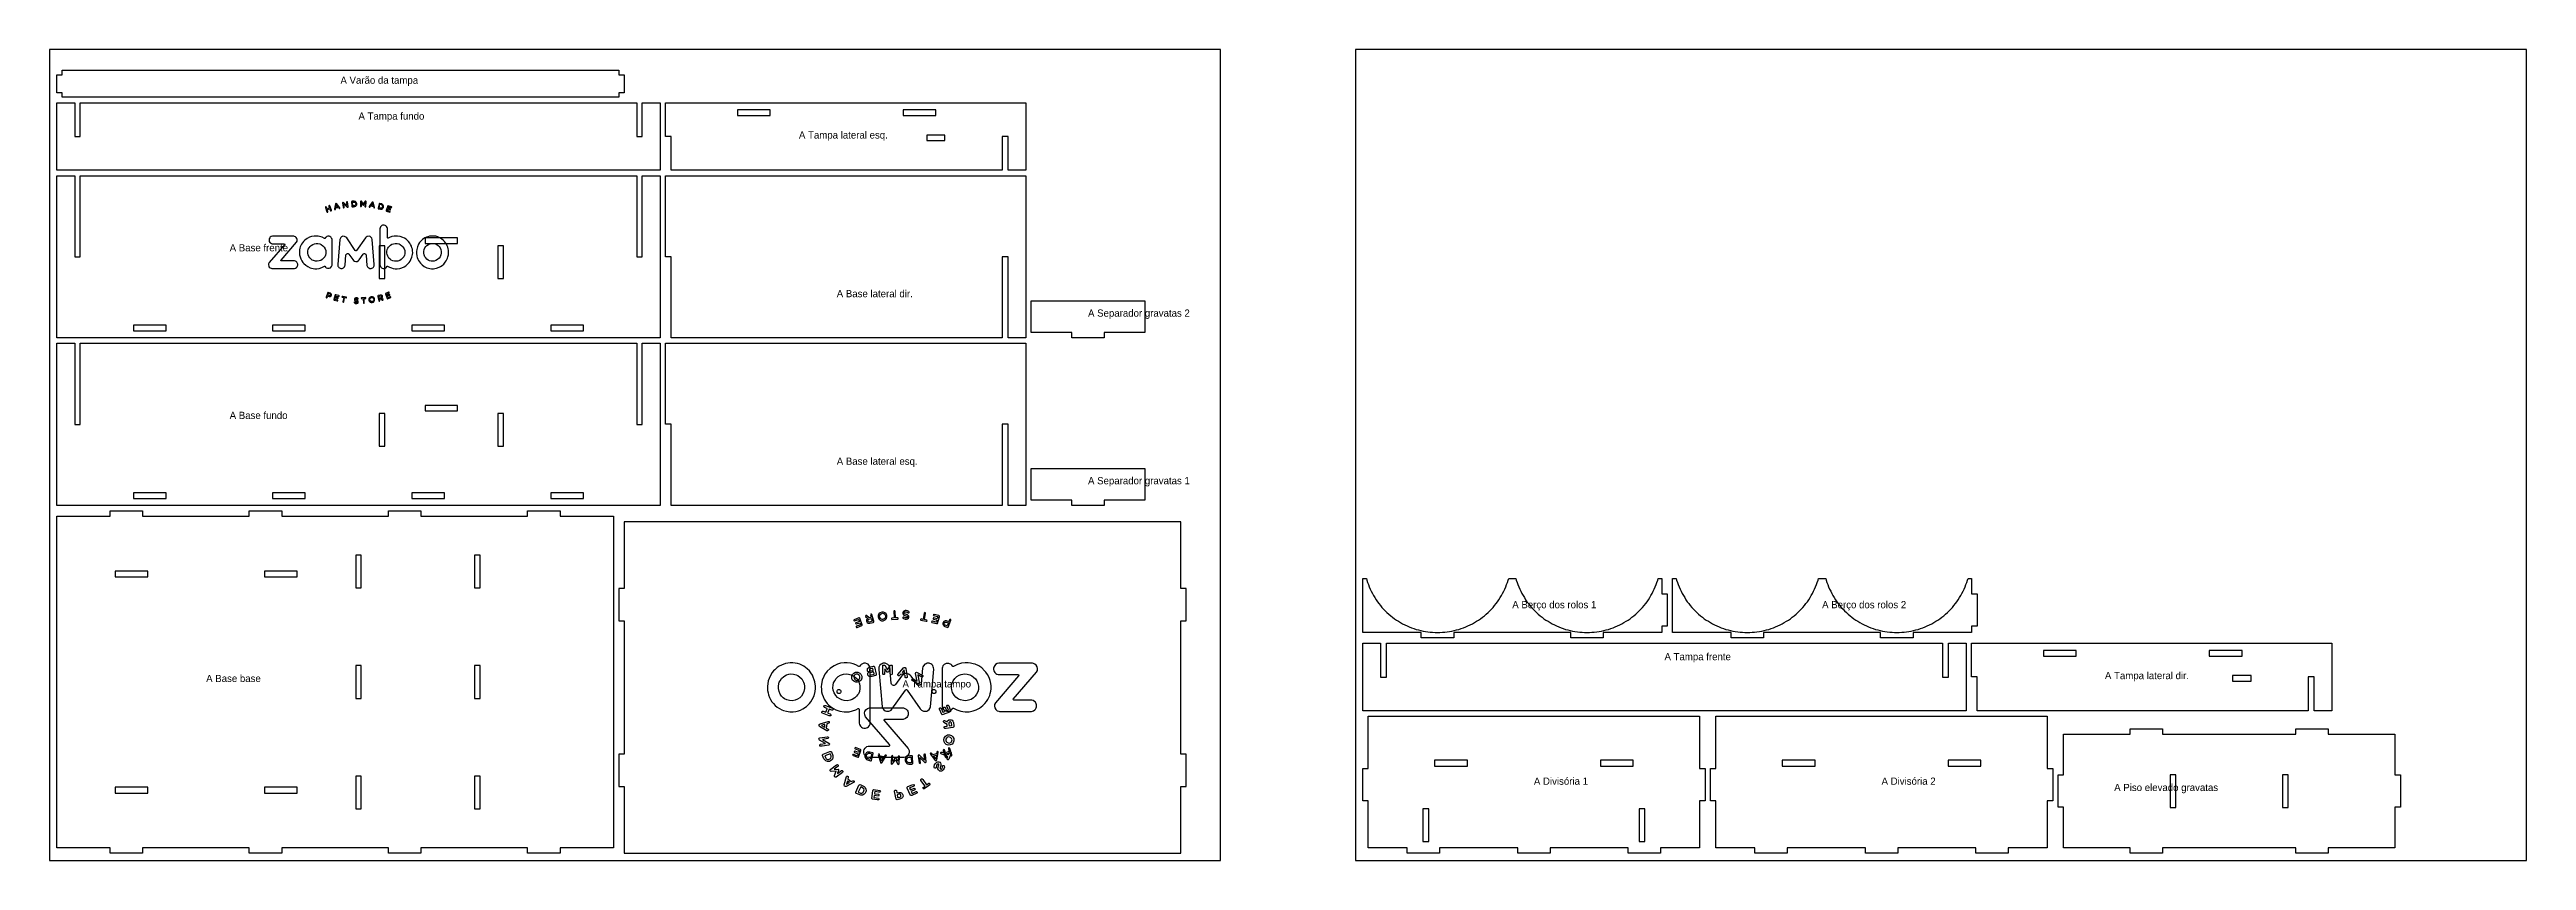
# Model space of a CAD drawing. Header units: millimetres. Extents: x 0 to 2750, y 0 to 900.
import ezdxf

# ---------------------------------------------------------------- set-up
doc = ezdxf.new("R2010")
doc.units = ezdxf.units.MM
for name, color, linetype in [('CORTE_EXTERNO', 1, 'Continuous'), ('CORTE_INTERNO', 5, 'Continuous'), ('ETIQUETAS_NAO_CORTAR', 8, 'Continuous'), ('GRAVACAO', 3, 'Continuous'), ('GRAVACAO_VERSO', 4, 'Continuous'), ('MESA_NAO_CORTAR', 8, 'Continuous')]:
    doc.layers.add(name, color=color, linetype=linetype)

msp = doc.modelspace()

# ---------------------------------------------------------------- texts
at = {"layer": 'ETIQUETAS_NAO_CORTAR'}
for s, p in [('A Varão da tampa', (323, 862)), ('A Tampa fundo', (343, 822.2)), ('A Tampa lateral esq.', (832, 801.2)), ('A Base frente', (200, 676)), ('A Base lateral dir.', (874, 625.1)), ('A Separador gravatas 2', (1153, 603.5)), ('A Base fundo', (200, 490)), ('A Base lateral esq.', (874, 439.1)), ('A Separador gravatas 1', (1153, 417.5)), ('A Berço dos rolos 1', (1624, 279.9)), ('A Berço dos rolos 2', (1968, 279.9)), ('A Tampa frente', (1793, 222.2)), ('A Base base', (173.9, 198)), ('A Tampa tampo', (947, 192)), ('A Tampa lateral dir.', (2282, 201.2)), ('A Divisória 1', (1648, 84)), ('A Divisória 2', (2034, 84)), ('A Piso elevado gravatas', (2292.3, 77))]:
    msp.add_text(s, height=8, dxfattribs=at).set_placement(p)

# ---------------------------------------------------------------- linework, layer by layer
at = {"layer": 'CORTE_EXTERNO'}
for points in [[(8, 872), (14, 872), (14, 877), (632, 877), (632, 872), (638, 872), (638, 852), (632, 852), (632, 847), (14, 847), (14, 852), (8, 852), (8, 872)], [(678, 766), (8, 766), (8, 841), (27.9, 841), (27.9, 803.4), (34.1, 803.4), (34.1, 841), (651.9, 841), (651.9, 803.4), (658.1, 803.4), (658.1, 841), (678, 841), (678, 766)], [(1064.2, 803.6), (1057.8, 803.6), (1057.8, 766), (690.1, 766), (690.1, 803.6), (684, 803.6), (684, 841), (1084, 841), (1084, 766), (1064.2, 766), (1064.2, 803.6)], [(651.9, 760), (651.9, 669.9), (658.1, 669.9), (658.1, 760), (678, 760), (678, 580), (8, 580), (8, 760), (27.9, 760), (27.9, 669.9), (34.1, 669.9), (34.1, 760), (651.9, 760)], [(1084, 760), (1084, 580), (1064.2, 580), (1064.2, 670.1), (1057.8, 670.1), (1057.8, 580), (690.1, 580), (690.1, 670.1), (684, 670.1), (684, 760), (1084, 760)], [(1171, 580), (1135, 580), (1135, 586), (1090, 586), (1090, 621), (1216, 621), (1216, 586), (1171, 586), (1171, 580)], [(651.9, 574), (651.9, 483.9), (658.1, 483.9), (658.1, 574), (678, 574), (678, 394), (8, 394), (8, 574), (27.9, 574), (27.9, 483.9), (34.1, 483.9), (34.1, 574), (651.9, 574)], [(1084, 574), (1084, 394), (1064.2, 394), (1064.2, 484.1), (1057.8, 484.1), (1057.8, 394), (690.1, 394), (690.1, 484.1), (684, 484.1), (684, 574), (1084, 574)], [(1171, 394), (1135, 394), (1135, 400), (1090, 400), (1090, 435), (1216, 435), (1216, 400), (1171, 400), (1171, 394)], [(67.2, 14), (8, 14), (8, 382), (67.2, 382), (67.2, 388), (103.2, 388), (103.2, 382), (221.8, 382), (221.8, 388), (257.8, 388), (257.8, 382), (376.2, 382), (376.2, 388), (412.2, 388), (412.2, 382), (530.8, 382), (530.8, 388), (566.8, 388), (566.8, 382), (626, 382), (626, 14), (566.8, 14), (566.8, 8), (530.8, 8), (530.8, 14), (412.2, 14), (412.2, 8), (376.2, 8), (376.2, 14), (257.8, 14), (257.8, 8), (221.8, 8), (221.8, 14), (103.2, 14), (103.2, 8), (67.2, 8), (67.2, 14)], [(632, 82), (638, 82), (638, 8), (1256, 8), (1256, 82), (1262, 82), (1262, 118), (1256, 118), (1256, 266), (1262, 266), (1262, 302), (1256, 302), (1256, 376), (638, 376), (638, 302), (632, 302), (632, 266), (638, 266), (638, 118), (632, 118), (632, 82)], [(1796, 296), (1796, 260), (1790, 260), (1790, 253), (1725, 253), (1725, 247), (1689, 247), (1689, 253), (1559, 253), (1559, 247), (1523, 247), (1523, 253), (1458, 253), (1458, 313), (1462, 313), (1462.5, 311.2), (1463.4, 308.6), (1464.3, 306.1), (1465.2, 303.6), (1466.3, 301.2), (1467.5, 298.7), (1468.7, 296.3), (1470, 294), (1471.4, 291.7), (1472.8, 289.4), (1474.3, 287.2), (1475.9, 285.1), (1477.6, 283), (1479.3, 280.9), (1481.2, 278.9), (1483, 277), (1484.9, 275.2), (1486.9, 273.3), (1489, 271.6), (1491.1, 269.9), (1493.2, 268.3), (1495.4, 266.8), (1497.7, 265.4), (1500, 264), (1502.3, 262.7), (1504.7, 261.5), (1507.2, 260.3), (1509.6, 259.2), (1512.1, 258.3), (1514.6, 257.4), (1517.2, 256.5), (1519.8, 255.8), (1522.4, 255.1), (1525, 254.6), (1527.6, 254.1), (1530.3, 253.7), (1533, 253.4), (1535.6, 253.2), (1538.3, 253), (1541, 253), (1543.7, 253), (1546.4, 253.2), (1549, 253.4), (1551.7, 253.7), (1554.4, 254.1), (1557, 254.6), (1559.6, 255.1), (1562.2, 255.8), (1564.8, 256.5), (1567.4, 257.4), (1569.9, 258.3), (1572.4, 259.2), (1574.8, 260.3), (1577.3, 261.5), (1579.7, 262.7), (1582, 264), (1584.3, 265.4), (1586.6, 266.8), (1588.8, 268.3), (1590.9, 269.9), (1593, 271.6), (1595.1, 273.3), (1597.1, 275.2), (1599, 277), (1600.8, 278.9), (1602.7, 280.9), (1604.4, 283), (1606.1, 285.1), (1607.7, 287.2), (1609.2, 289.4), (1610.6, 291.7), (1612, 294), (1613.3, 296.3), (1614.5, 298.7), (1615.7, 301.2), (1616.8, 303.6), (1617.7, 306.1), (1618.6, 308.6), (1619.5, 311.2), (1620, 313), (1628, 313), (1628.5, 311.2), (1629.4, 308.6), (1630.3, 306.1), (1631.2, 303.6), (1632.3, 301.2), (1633.5, 298.7), (1634.7, 296.3), (1636, 294), (1637.4, 291.7), (1638.8, 289.4), (1640.3, 287.2), (1641.9, 285.1), (1643.6, 283), (1645.3, 280.9), (1647.2, 278.9), (1649, 277), (1650.9, 275.2), (1652.9, 273.3), (1655, 271.6), (1657.1, 269.9), (1659.2, 268.3), (1661.4, 266.8), (1663.7, 265.4), (1666, 264), (1668.3, 262.7), (1670.7, 261.5), (1673.2, 260.3), (1675.6, 259.2), (1678.1, 258.3), (1680.6, 257.4), (1683.2, 256.5), (1685.8, 255.8), (1688.4, 255.1), (1691, 254.6), (1693.6, 254.1), (1696.3, 253.7), (1699, 253.4), (1701.6, 253.2), (1704.3, 253), (1707, 253), (1709.7, 253), (1712.4, 253.2), (1715, 253.4), (1717.7, 253.7), (1720.4, 254.1), (1723, 254.6), (1725.6, 255.1), (1728.2, 255.8), (1730.8, 256.5), (1733.4, 257.4), (1735.9, 258.3), (1738.4, 259.2), (1740.8, 260.3), (1743.3, 261.5), (1745.7, 262.7), (1748, 264), (1750.3, 265.4), (1752.6, 266.8), (1754.8, 268.3), (1756.9, 269.9), (1759, 271.6), (1761.1, 273.3), (1763.1, 275.2), (1765, 277), (1766.8, 278.9), (1768.7, 280.9), (1770.4, 283), (1772.1, 285.1), (1773.7, 287.2), (1775.2, 289.4), (1776.6, 291.7), (1778, 294), (1779.3, 296.3), (1780.5, 298.7), (1781.7, 301.2), (1782.8, 303.6), (1783.7, 306.1), (1784.6, 308.6), (1785.5, 311.2), (1786, 313), (1790, 313), (1790, 296), (1796, 296)], [(2140, 296), (2140, 260), (2134, 260), (2134, 253), (2069, 253), (2069, 247), (2033, 247), (2033, 253), (1903, 253), (1903, 247), (1867, 247), (1867, 253), (1802, 253), (1802, 313), (1806, 313), (1806.5, 311.2), (1807.4, 308.6), (1808.3, 306.1), (1809.2, 303.6), (1810.3, 301.2), (1811.5, 298.7), (1812.7, 296.3), (1814, 294), (1815.4, 291.7), (1816.8, 289.4), (1818.3, 287.2), (1819.9, 285.1), (1821.6, 283), (1823.3, 280.9), (1825.2, 278.9), (1827, 277), (1828.9, 275.2), (1830.9, 273.3), (1833, 271.6), (1835.1, 269.9), (1837.2, 268.3), (1839.4, 266.8), (1841.7, 265.4), (1844, 264), (1846.3, 262.7), (1848.7, 261.5), (1851.2, 260.3), (1853.6, 259.2), (1856.1, 258.3), (1858.6, 257.4), (1861.2, 256.5), (1863.8, 255.8), (1866.4, 255.1), (1869, 254.6), (1871.6, 254.1), (1874.3, 253.7), (1877, 253.4), (1879.6, 253.2), (1882.3, 253), (1885, 253), (1887.7, 253), (1890.4, 253.2), (1893, 253.4), (1895.7, 253.7), (1898.4, 254.1), (1901, 254.6), (1903.6, 255.1), (1906.2, 255.8), (1908.8, 256.5), (1911.4, 257.4), (1913.9, 258.3), (1916.4, 259.2), (1918.8, 260.3), (1921.3, 261.5), (1923.7, 262.7), (1926, 264), (1928.3, 265.4), (1930.6, 266.8), (1932.8, 268.3), (1934.9, 269.9), (1937, 271.6), (1939.1, 273.3), (1941.1, 275.2), (1943, 277), (1944.8, 278.9), (1946.7, 280.9), (1948.4, 283), (1950.1, 285.1), (1951.7, 287.2), (1953.2, 289.4), (1954.6, 291.7), (1956, 294), (1957.3, 296.3), (1958.5, 298.7), (1959.7, 301.2), (1960.8, 303.6), (1961.7, 306.1), (1962.6, 308.6), (1963.5, 311.2), (1964, 313), (1972, 313), (1972.5, 311.2), (1973.4, 308.6), (1974.3, 306.1), (1975.2, 303.6), (1976.3, 301.2), (1977.5, 298.7), (1978.7, 296.3), (1980, 294), (1981.4, 291.7), (1982.8, 289.4), (1984.3, 287.2), (1985.9, 285.1), (1987.6, 283), (1989.3, 280.9), (1991.2, 278.9), (1993, 277), (1994.9, 275.2), (1996.9, 273.3), (1999, 271.6), (2001.1, 269.9), (2003.2, 268.3), (2005.4, 266.8), (2007.7, 265.4), (2010, 264), (2012.3, 262.7), (2014.7, 261.5), (2017.2, 260.3), (2019.6, 259.2), (2022.1, 258.3), (2024.6, 257.4), (2027.2, 256.5), (2029.8, 255.8), (2032.4, 255.1), (2035, 254.6), (2037.6, 254.1), (2040.3, 253.7), (2043, 253.4), (2045.6, 253.2), (2048.3, 253), (2051, 253), (2053.7, 253), (2056.4, 253.2), (2059, 253.4), (2061.7, 253.7), (2064.4, 254.1), (2067, 254.6), (2069.6, 255.1), (2072.2, 255.8), (2074.8, 256.5), (2077.4, 257.4), (2079.9, 258.3), (2082.4, 259.2), (2084.8, 260.3), (2087.3, 261.5), (2089.7, 262.7), (2092, 264), (2094.3, 265.4), (2096.6, 266.8), (2098.8, 268.3), (2100.9, 269.9), (2103, 271.6), (2105.1, 273.3), (2107.1, 275.2), (2109, 277), (2110.8, 278.9), (2112.7, 280.9), (2114.4, 283), (2116.1, 285.1), (2117.7, 287.2), (2119.2, 289.4), (2120.6, 291.7), (2122, 294), (2123.3, 296.3), (2124.5, 298.7), (2125.7, 301.2), (2126.8, 303.6), (2127.7, 306.1), (2128.6, 308.6), (2129.5, 311.2), (2130, 313), (2134, 313), (2134, 296), (2140, 296)], [(2128, 166), (1458, 166), (1458, 241), (1477.8, 241), (1477.8, 203.3), (1484.2, 203.3), (1484.2, 241), (2101.8, 241), (2101.8, 203.3), (2108.2, 203.3), (2108.2, 241), (2128, 241), (2128, 166)], [(2514.2, 203.7), (2507.8, 203.7), (2507.8, 166), (2140.2, 166), (2140.2, 203.7), (2134, 203.7), (2134, 241), (2534, 241), (2534, 166), (2514.2, 166), (2514.2, 203.7)], [(1832, 102), (1838, 102), (1838, 66), (1832, 66), (1832, 14), (1788.7, 14), (1788.7, 8), (1752.7, 8), (1752.7, 14), (1666, 14), (1666, 8), (1630, 8), (1630, 14), (1543.3, 14), (1543.3, 8), (1507.3, 8), (1507.3, 14), (1464, 14), (1464, 66), (1458, 66), (1458, 102), (1464, 102), (1464, 160), (1832, 160), (1832, 102)], [(1850, 160), (2218, 160), (2218, 102), (2224, 102), (2224, 66), (2218, 66), (2218, 14), (2174.7, 14), (2174.7, 8), (2138.7, 8), (2138.7, 14), (2052, 14), (2052, 8), (2016, 8), (2016, 14), (1929.3, 14), (1929.3, 8), (1893.3, 8), (1893.3, 14), (1850, 14), (1850, 66), (1844, 66), (1844, 102), (1850, 102), (1850, 160)], [(2604, 14), (2530, 14), (2530, 8), (2494, 8), (2494, 14), (2346, 14), (2346, 8), (2310, 8), (2310, 14), (2236, 14), (2236, 59), (2230, 59), (2230, 95), (2236, 95), (2236, 140), (2310, 140), (2310, 146), (2346, 146), (2346, 140), (2494, 140), (2494, 146), (2530, 146), (2530, 140), (2604, 140), (2604, 95), (2610, 95), (2610, 59), (2604, 59), (2604, 14)]]:
    msp.add_lwpolyline(points, close=True, dxfattribs=at)
at = {"layer": 'CORTE_INTERNO'}
for points in [[(763.9, 826.9), (800.1, 826.9), (800.1, 833.1), (763.9, 833.1), (763.9, 826.9)], [(947.9, 833.1), (947.9, 826.9), (984.1, 826.9), (984.1, 833.1), (947.9, 833.1)], [(994.1, 805.1), (973.9, 805.1), (973.9, 798.9), (994.1, 798.9), (994.1, 805.1)], [(453.1, 691.1), (416.9, 691.1), (416.9, 684.9), (453.1, 684.9), (453.1, 691.1)], [(365.9, 645.9), (372.1, 645.9), (372.1, 682.1), (365.9, 682.1), (365.9, 645.9)], [(497.9, 682.1), (497.9, 645.9), (504.1, 645.9), (504.1, 682.1), (497.9, 682.1)], [(93.1, 587.9), (129.4, 587.9), (129.4, 594.1), (93.1, 594.1), (93.1, 587.9)], [(247.6, 594.1), (247.6, 587.9), (283.9, 587.9), (283.9, 594.1), (247.6, 594.1)], [(438.4, 594.1), (402.1, 594.1), (402.1, 587.9), (438.4, 587.9), (438.4, 594.1)], [(592.9, 587.9), (592.9, 594.1), (556.6, 594.1), (556.6, 587.9), (592.9, 587.9)], [(365.9, 459.9), (372.1, 459.9), (372.1, 496.1), (365.9, 496.1), (365.9, 459.9)], [(453.1, 505.1), (416.9, 505.1), (416.9, 498.9), (453.1, 498.9), (453.1, 505.1)], [(497.9, 496.1), (497.9, 459.9), (504.1, 459.9), (504.1, 496.1), (497.9, 496.1)], [(93.1, 401.9), (129.4, 401.9), (129.4, 408.1), (93.1, 408.1), (93.1, 401.9)], [(247.6, 408.1), (247.6, 401.9), (283.9, 401.9), (283.9, 408.1), (247.6, 408.1)], [(438.4, 408.1), (402.1, 408.1), (402.1, 401.9), (438.4, 401.9), (438.4, 408.1)], [(592.9, 401.9), (592.9, 408.1), (556.6, 408.1), (556.6, 401.9), (592.9, 401.9)], [(346.1, 302.5), (346.1, 338.8), (339.9, 338.8), (339.9, 302.5), (346.1, 302.5)], [(478.1, 338.8), (471.9, 338.8), (471.9, 302.5), (478.1, 302.5), (478.1, 338.8)], [(72.8, 321.1), (72.8, 314.9), (109.2, 314.9), (109.2, 321.1), (72.8, 321.1)], [(275.1, 321.1), (238.8, 321.1), (238.8, 314.9), (275.1, 314.9), (275.1, 321.1)], [(2213.8, 226.8), (2250.2, 226.8), (2250.2, 233.2), (2213.8, 233.2), (2213.8, 226.8)], [(2397.8, 233.2), (2397.8, 226.8), (2434.2, 226.8), (2434.2, 233.2), (2397.8, 233.2)], [(346.1, 216.2), (339.9, 216.2), (339.9, 179.8), (346.1, 179.8), (346.1, 216.2)], [(471.9, 216.2), (471.9, 179.8), (478.1, 179.8), (478.1, 216.2), (471.9, 216.2)], [(2444.2, 205.2), (2423.8, 205.2), (2423.8, 198.8), (2444.2, 198.8), (2444.2, 205.2)], [(1537.8, 111.2), (1537.8, 104.8), (1574.2, 104.8), (1574.2, 111.2), (1537.8, 111.2)], [(1758.2, 111.2), (1721.8, 111.2), (1721.8, 104.8), (1758.2, 104.8), (1758.2, 111.2)], [(1923.8, 111.2), (1923.8, 104.8), (1960.2, 104.8), (1960.2, 111.2), (1923.8, 111.2)], [(2144.2, 111.2), (2107.8, 111.2), (2107.8, 104.8), (2144.2, 104.8), (2144.2, 111.2)], [(339.9, 93.5), (339.9, 57.2), (346.1, 57.2), (346.1, 93.5), (339.9, 93.5)], [(471.9, 57.2), (478.1, 57.2), (478.1, 93.5), (471.9, 93.5), (471.9, 57.2)], [(2354.5, 95.2), (2354.5, 58.8), (2360.8, 58.8), (2360.8, 95.2), (2354.5, 95.2)], [(2479.2, 58.8), (2485.5, 58.8), (2485.5, 95.2), (2479.2, 95.2), (2479.2, 58.8)], [(109.2, 74.8), (109.2, 81.2), (72.8, 81.2), (72.8, 74.8), (109.2, 74.8)], [(238.8, 74.8), (275.1, 74.8), (275.1, 81.2), (238.8, 81.2), (238.8, 74.8)], [(1531.2, 20.9), (1531.2, 57.1), (1524.8, 57.1), (1524.8, 20.9), (1531.2, 20.9)], [(1764.8, 20.9), (1771.2, 20.9), (1771.2, 57.1), (1764.8, 57.1), (1764.8, 20.9)]]:
    msp.add_lwpolyline(points, close=True, dxfattribs=at)
at = {"layer": 'GRAVACAO'}
for points in [[(310.7, 724.2), (308.1, 723.3), (307.3, 725.5), (307.1, 725.6), (306.7, 725.6), (306.4, 725.3), (306.4, 724.8), (308, 720), (308.4, 719.7), (308.8, 719.7), (309.1, 720), (309.1, 720.4), (308.4, 722.2), (308.6, 722.5), (311.2, 723.3), (312, 721.1), (312.5, 721), (312.9, 721.3), (312.9, 721.7), (311.3, 726.4), (310.9, 726.9), (310.5, 726.9), (310.2, 726.7), (310.2, 726.2), (310.9, 724.3), (310.7, 724.2)], [(316.5, 722.6), (316.8, 722.4), (317.2, 722.4), (317.5, 722.6), (317.7, 724), (318, 724.2), (320.7, 724.8), (321.4, 723.8), (321.8, 723.5), (322.2, 723.6), (322.4, 723.9), (322.3, 724.4), (318.8, 728.9), (318.4, 729.1), (317.9, 729), (317.6, 728.6), (316.5, 723.1), (316.5, 722.6)], [(318.4, 727.8), (320.1, 725.6), (318, 725.1), (317.9, 725.5), (318.4, 727.8)], [(330.2, 726.9), (326.5, 730.4), (326, 730.6), (325.5, 730.4), (325.4, 729.7), (326.1, 725), (326.3, 724.5), (326.8, 724.4), (327.1, 724.7), (327.1, 725.3), (326.6, 728.4), (326.7, 728.8), (330.5, 725.1), (331.1, 725), (331.4, 725.2), (331.4, 725.8), (330.7, 730.9), (330.5, 731.1), (330, 731.2), (329.7, 730.8), (330.2, 727.1), (330.2, 726.9)], [(335.5, 731.5), (335.4, 731.3), (335.6, 726.7), (335.6, 725.9), (335.9, 725.6), (337.6, 725.6), (338.9, 725.8), (339.9, 726.2), (340.5, 726.9), (341, 727.8), (341.1, 729.3), (340.6, 730.4), (339.7, 731.3), (339.2, 731.5), (338.3, 731.8), (336.1, 731.7), (335.5, 731.5)], [(340, 728.7), (340, 728.2), (339.7, 727.5), (339.1, 726.9), (338.1, 726.6), (336.7, 726.6), (336.4, 730.7), (336.6, 730.8), (338.6, 730.7), (339.2, 730.4), (339.8, 729.7), (340, 728.7)], [(345.8, 725.7), (346.2, 726.1), (346.3, 729.4), (346.4, 729.8), (347.7, 727.6), (348, 727.3), (348.4, 727.3), (348.6, 727.4), (350.2, 729.7), (350.3, 728.5), (350.1, 725.9), (350.5, 725.5), (351, 725.5), (351.2, 726.1), (351.5, 730.9), (351.4, 731.4), (351.1, 731.7), (350.5, 731.6), (348.3, 728.6), (346.5, 731.7), (346.2, 731.9), (345.6, 731.8), (345.4, 731.4), (345.1, 726.1), (345.2, 725.8), (345.8, 725.7)], [(355, 725.1), (355.3, 725), (355.7, 725), (356.6, 726.4), (359.5, 725.9), (359.7, 725.7), (360, 724.5), (360.2, 724.2), (360.6, 724.2), (360.9, 724.4), (360.9, 724.8), (359.4, 730.3), (359.2, 730.7), (358.9, 730.8), (358.4, 730.8), (358.2, 730.7), (355, 725.7), (354.9, 725.3), (355, 725.1)], [(358.6, 729.5), (359.3, 727.1), (359.2, 726.9), (357.2, 727.2), (358.6, 729.5)], [(367.3, 722.8), (368.1, 722.8), (368.9, 723), (369.5, 723.3), (370.1, 723.8), (370.6, 724.8), (370.8, 726.1), (370.5, 727.2), (369.7, 728.2), (368.9, 728.7), (366.7, 729.3), (366.2, 729.3), (365.9, 728.9), (364.7, 724), (364.7, 723.6), (364.8, 723.4), (367.3, 722.8)], [(369.7, 725.7), (369.3, 724.7), (368.9, 724.1), (368.1, 723.8), (367.1, 723.8), (365.9, 724.1), (365.8, 724.2), (366.8, 728.3), (368.1, 728), (368.8, 727.6), (369.3, 727.1), (369.6, 726.5), (369.7, 725.7)], [(377.9, 719.6), (378.2, 719.9), (378.2, 720.2), (378.1, 720.4), (375.4, 721.3), (375, 721.6), (375.5, 723.1), (378, 722.2), (378.4, 722.2), (378.6, 722.5), (378.7, 722.7), (378.5, 723.1), (375.8, 724.1), (376.4, 725.5), (376.6, 725.5), (379.3, 724.5), (379.7, 724.6), (379.9, 725.1), (379.6, 725.5), (376, 726.7), (375.6, 726.5), (373.8, 721.5), (373.8, 721.1), (374.1, 720.8), (377.9, 719.6)], [(244, 687), (244.6, 686), (245.2, 685.3), (246.3, 684.7), (247.2, 684.5), (260.5, 684.5), (260.9, 684.2), (261.1, 683.7), (243.8, 663.7), (243.1, 662.3), (243, 660.9), (243.3, 659.6), (244, 658.5), (245.1, 657.6), (246.1, 657.2), (246.9, 657.1), (271.8, 657.1), (272.9, 657.3), (274.1, 658), (274.8, 658.7), (275.4, 659.9), (275.6, 660.7), (275.6, 661.8), (275.4, 662.7), (274.7, 663.9), (273.9, 664.6), (273, 665.1), (272.1, 665.4), (257.4, 665.4), (257.1, 665.5), (256.9, 665.8), (256.9, 666.1), (257.1, 666.4), (274.3, 686.3), (274.8, 687.5), (274.9, 689), (274.6, 690.2), (274, 691.3), (272.9, 692.2), (271.8, 692.6), (271.1, 692.7), (247.5, 692.7), (246.1, 692.4), (245, 691.6), (244.5, 691.1), (244, 690.1), (243.7, 689.3), (243.7, 687.9), (244, 687)], [(279.1, 682.5), (278.4, 680.9), (278, 679.5), (277.6, 677.7), (277.4, 676), (277.4, 673.8), (277.6, 672.1), (278.1, 669.9), (278.9, 667.7), (280.1, 665.4), (281.2, 663.8), (282.2, 662.6), (284.4, 660.6), (286.6, 659.1), (289.2, 657.9), (290.8, 657.4), (292.8, 657), (294.5, 656.8), (296.6, 656.8), (299.4, 657.1), (302.4, 658.1), (303.8, 658.7), (305.3, 659.6), (305.7, 659.5), (306.5, 658.4), (307.1, 657.9), (308.6, 657.2), (310.6, 657.2), (312.1, 657.9), (313.1, 659.1), (313.5, 659.9), (313.7, 660.7), (313.7, 689.1), (313.4, 690.2), (312.8, 691.1), (312.2, 691.8), (311.1, 692.4), (310.3, 692.7), (308.9, 692.7), (308, 692.4), (307.1, 691.9), (306.5, 691.4), (305.7, 690.3), (305.3, 690.2), (302.7, 691.6), (299.9, 692.5), (298.4, 692.9), (296.7, 693), (293.7, 693), (290.8, 692.4), (288.5, 691.6), (285.9, 690.3), (283.5, 688.5), (282, 687), (280.8, 685.4), (279.8, 683.9), (279.1, 682.5)], [(319.9, 660.5), (320.2, 659.6), (320.7, 658.8), (321.3, 658.1), (322.1, 657.6), (322.8, 657.3), (323.4, 657.1), (324.8, 657.1), (325.6, 657.4), (326.4, 657.8), (327.6, 659), (327.9, 659.8), (328.2, 660.7), (329.1, 672.2), (329.4, 672.7), (329.9, 673.3), (330.8, 673.6), (331.4, 673.5), (332.3, 673), (336.6, 666.8), (337.4, 665.8), (338.5, 665.1), (340, 664.7), (341, 664.8), (341.7, 664.9), (343, 665.7), (343.7, 666.6), (348.2, 673), (348.6, 673.3), (349.3, 673.6), (349.8, 673.6), (350.4, 673.4), (351, 672.9), (351.2, 672.5), (351.4, 671.9), (352.4, 660.4), (352.6, 659.6), (353, 658.9), (353.8, 658.1), (354.4, 657.6), (355.7, 657.1), (357.2, 657.1), (358, 657.4), (358.9, 657.9), (359.7, 658.6), (360.4, 659.9), (360.6, 660.9), (360.6, 661.6), (358.1, 689.3), (357.7, 690.7), (356.8, 691.7), (355.8, 692.4), (354.7, 692.7), (353, 692.6), (352.5, 692.4), (351.5, 691.8), (350.8, 691.1), (340.9, 676.9), (340.4, 676.5), (340, 676.5), (339.5, 677.1), (329.9, 690.9), (328.9, 691.9), (327.4, 692.6), (325.7, 692.7), (325, 692.5), (324.1, 692.1), (323.4, 691.4), (322.6, 690.1), (322.3, 689.3), (319.9, 661.5), (319.9, 660.5)], [(366.8, 701.2), (366.8, 660.9), (367, 660.2), (367.4, 659.2), (367.8, 658.5), (368.5, 657.9), (369.2, 657.5), (370.3, 657.1), (371.6, 657.1), (372.7, 657.5), (373.7, 658.1), (374.1, 658.5), (374.8, 659.5), (375.3, 659.6), (377.5, 658.4), (379.6, 657.6), (381.5, 657.1), (383.9, 656.8), (386.1, 656.8), (388.8, 657.1), (391, 657.8), (393.6, 658.9), (395.6, 660.1), (396.6, 660.9), (398.7, 662.9), (399.3, 663.7), (400.4, 665.3), (401.3, 666.8), (402.4, 669.6), (403, 672.7), (403.2, 674.4), (403.1, 676.5), (402.9, 678.3), (402.4, 680), (401.8, 681.7), (400.8, 683.7), (399.9, 685.2), (398.7, 686.8), (397.7, 687.8), (395.9, 689.4), (394.1, 690.6), (392.3, 691.5), (389.4, 692.5), (386.2, 693), (383.8, 693), (382.5, 692.9), (379.9, 692.4), (377.6, 691.5), (375.9, 690.6), (375.5, 690.6), (375.1, 691), (375.1, 701.6), (374.9, 702.5), (374.2, 703.7), (373.4, 704.5), (372.6, 704.9), (371.7, 705.1), (370.4, 705.1), (369.7, 705), (368.9, 704.6), (368.2, 704), (367.5, 703.1), (367, 702.2), (366.8, 701.2)], [(414.1, 689.1), (411.8, 686.9), (410.9, 685.7), (409.8, 684), (408.4, 681.1), (407.7, 678.1), (407.4, 675.8), (407.4, 674.1), (407.8, 670.8), (408.3, 669.3), (409, 667.4), (409.7, 665.9), (410.8, 664.3), (411.9, 662.8), (413.6, 661.1), (416.1, 659.3), (419, 657.9), (420.7, 657.3), (422.4, 657), (424.1, 656.8), (426.3, 656.8), (427.9, 657), (429.7, 657.3), (432.7, 658.4), (434.2, 659.3), (435.8, 660.3), (437.6, 661.9), (438.4, 662.8), (439.4, 664), (440.4, 665.6), (441.8, 668.4), (442.3, 670.1), (442.8, 672.2), (442.9, 674.1), (442.9, 675.7), (442.8, 677.2), (442.5, 679), (442.1, 680.6), (441.4, 682.3), (440.6, 683.9), (439.6, 685.6), (438.5, 687), (437.2, 688.3), (435.7, 689.6), (434.1, 690.7), (432.4, 691.5), (431.1, 692.1), (428.9, 692.7), (426.5, 693), (423.9, 693), (422, 692.8), (420, 692.3), (418.5, 691.8), (416.7, 690.9), (414.1, 689.1)], [(303.5, 682.3), (304.9, 680.7), (306, 678.7), (306.6, 676.8), (306.8, 675.3), (306.7, 673.8), (306.3, 671.9), (305.5, 670), (304.3, 668.4), (302.8, 667), (301.1, 666), (299.4, 665.4), (297.2, 665), (295.1, 665.1), (293.1, 665.7), (291.7, 666.3), (290.3, 667.3), (288.9, 668.7), (287.9, 670.2), (287.1, 672.1), (286.7, 673.9), (286.8, 676.4), (287.3, 678.3), (288.1, 680), (289.3, 681.5), (290.4, 682.6), (292.3, 683.8), (294, 684.5), (296.2, 684.8), (297.9, 684.8), (300.1, 684.3), (301.6, 683.6), (303.5, 682.3)], [(391.1, 682.3), (392.4, 681), (393.6, 679), (394.3, 677.1), (394.5, 675.3), (394.4, 673.3), (394, 671.7), (393.2, 670), (392, 668.4), (390.5, 667), (388.9, 666), (386.7, 665.2), (384.7, 665), (382.9, 665.1), (381, 665.6), (379.4, 666.3), (378, 667.3), (376.7, 668.6), (375.5, 670.5), (374.8, 672.4), (374.4, 674), (374.4, 675.9), (374.9, 678.1), (375.6, 679.6), (376.2, 680.6), (377, 681.5), (378.4, 682.8), (380.1, 683.9), (381.7, 684.5), (383.9, 684.8), (386.1, 684.7), (388, 684.2), (389.4, 683.5), (391.1, 682.3)], [(432.5, 681.4), (433.6, 679.9), (434.4, 678), (434.9, 675.9), (434.9, 673.9), (434.5, 672.3), (434.2, 671.2), (433.6, 670), (432.5, 668.4), (430.8, 666.8), (428.8, 665.7), (427.1, 665.2), (425.6, 665), (423.7, 665.1), (421.8, 665.6), (420.4, 666.3), (419, 667.3), (417.6, 668.8), (416.7, 670), (416.2, 671.2), (415.8, 672.3), (415.5, 674), (415.5, 675.9), (415.9, 678), (416.7, 679.8), (417.8, 681.4), (419, 682.6), (420.7, 683.7), (422.6, 684.5), (424.6, 684.8), (426.8, 684.7), (428.7, 684.2), (430.3, 683.3), (431.3, 682.6), (432.5, 681.4)], [(309.1, 630.4), (307.2, 625.3), (307.3, 624.8), (307.5, 624.6), (308, 624.6), (308.2, 624.8), (308.8, 626.3), (310.5, 625.8), (311.5, 625.8), (311.9, 625.9), (312.5, 626.2), (312.7, 626.6), (313.1, 627.5), (313.1, 628.2), (312.7, 629), (312.1, 629.5), (311.6, 629.8), (309.5, 630.5), (309.1, 630.4)], [(312, 627.5), (311.4, 626.8), (310.7, 626.7), (309.1, 627.3), (309.9, 629.4), (311.3, 628.9), (311.9, 628.3), (312, 628), (312, 627.5)], [(319.5, 621), (319.9, 621), (320.2, 621.3), (320.1, 621.6), (319.9, 621.8), (317.1, 622.5), (316.8, 622.7), (317.3, 624.3), (319.7, 623.6), (320.1, 623.6), (320.4, 623.9), (320.4, 624.3), (320.1, 624.5), (318, 625), (317.5, 625.3), (317.8, 626.7), (318, 626.8), (320.9, 626), (321.2, 626.1), (321.4, 626.2), (321.5, 626.6), (321.3, 626.9), (317.8, 627.8), (317.3, 627.8), (317, 627.6), (315.7, 622.7), (315.7, 622.2), (316, 621.9), (319.5, 621)], [(325.8, 619.9), (326, 619.7), (326.5, 619.6), (326.9, 619.9), (327.6, 624.5), (327.7, 624.7), (329.3, 624.4), (329.7, 624.6), (329.7, 625), (329.4, 625.3), (325.5, 626), (325, 626), (324.7, 625.6), (324.9, 625.2), (326.6, 624.8), (325.8, 620.4), (325.8, 619.9)], [(338.4, 622.3), (338.5, 621.9), (338.9, 621.4), (339.4, 621.2), (341.5, 620.5), (341.8, 620), (341.7, 619.6), (341.2, 619.1), (340.3, 619.1), (339.5, 619.3), (338.7, 619.9), (338.4, 619.9), (338.1, 619.6), (338.1, 619.3), (338.4, 618.9), (339.4, 618.3), (340.3, 618.2), (341.1, 618.2), (342.1, 618.5), (342.5, 618.9), (342.8, 619.7), (342.8, 620.5), (342.6, 620.9), (342, 621.4), (339.8, 622.2), (339.4, 622.6), (339.4, 623), (339.8, 623.4), (340.1, 623.6), (340.8, 623.6), (342, 623), (342.4, 623), (342.6, 623.3), (342.6, 623.7), (342.2, 624.1), (341.5, 624.4), (341, 624.5), (340, 624.5), (339.2, 624.2), (338.6, 623.7), (338.4, 623.1), (338.4, 622.3)], [(347.9, 623.6), (348.2, 623.4), (348.4, 618.7), (348.7, 618.4), (349.1, 618.3), (349.4, 618.6), (349.2, 623.6), (350.8, 623.7), (351, 623.8), (351.1, 624), (351.1, 624.4), (350.8, 624.7), (346.4, 624.4), (346.1, 624.1), (346.2, 623.7), (346.5, 623.4), (347.9, 623.6)], [(354.6, 621.6), (355.2, 620.5), (356, 619.7), (357.1, 619.3), (358.3, 619.3), (359.5, 619.7), (360.5, 620.6), (360.9, 621.7), (360.9, 623.1), (360.8, 623.6), (360.4, 624.4), (359.5, 625.2), (358.4, 625.6), (357.2, 625.6), (356.4, 625.3), (355.8, 625), (354.9, 624), (354.6, 622.9), (354.6, 621.6)], [(359.9, 621.7), (359.5, 621), (358.9, 620.5), (357.8, 620.2), (357.1, 620.3), (356.6, 620.5), (356, 621.3), (355.7, 622), (355.7, 622.9), (356, 623.7), (356.7, 624.4), (357.5, 624.7), (358, 624.7), (358.9, 624.3), (359.6, 623.6), (359.9, 622.7), (359.9, 621.7)], [(364.4, 626.1), (365.7, 621.1), (365.9, 620.9), (366.4, 620.9), (366.7, 621.3), (366.2, 623.1), (366.8, 623.3), (367.6, 623.5), (369.7, 621.9), (370.1, 621.9), (370.4, 622.1), (370.4, 622.6), (368.7, 624), (369.4, 624.7), (369.6, 625.1), (369.6, 625.8), (369.5, 626.5), (369.2, 627), (368.4, 627.5), (367.1, 627.5), (364.7, 626.9), (364.4, 626.6), (364.4, 626.1)], [(367.9, 624.5), (366.1, 624.1), (365.9, 624.4), (365.4, 626.1), (367.5, 626.6), (368.1, 626.4), (368.4, 626.1), (368.6, 625.6), (368.4, 624.9), (367.9, 624.5)], [(374.7, 623.7), (375, 623.5), (375.2, 623.5), (378.9, 624.8), (379.1, 625.2), (379, 625.5), (378.8, 625.6), (378.5, 625.7), (375.5, 624.6), (375.3, 625), (374.9, 626.2), (377.6, 627.2), (377.7, 627.4), (377.7, 627.7), (377.4, 628), (377.1, 628), (374.6, 627.1), (374, 628.6), (377, 629.7), (377.2, 630), (377.2, 630.3), (377, 630.6), (376.5, 630.6), (373, 629.3), (372.9, 629), (372.9, 628.7), (374.7, 623.7)], [(929.6, 272.1), (928.8, 273.8), (927.5, 275), (925.8, 275.6), (924.1, 275.6), (922.3, 275), (920.8, 273.6), (920.1, 272), (920.1, 269.9), (920.3, 269.1), (920.9, 268), (922.2, 266.8), (923.8, 266.1), (925.7, 266.1), (926.9, 266.5), (927.8, 267), (929.1, 268.5), (929.7, 270.1), (929.6, 272.1)], [(939.7, 269.1), (939.2, 269.3), (938.9, 276.4), (938.5, 276.9), (937.9, 277), (937.3, 276.5), (937.7, 269.1), (935.3, 269), (935, 268.8), (934.8, 268.5), (934.8, 268), (935.2, 267.5), (941.9, 267.9), (942.3, 268.3), (942.3, 269), (941.8, 269.3), (939.7, 269.1)], [(953.9, 271.1), (953.8, 271.6), (953.1, 272.3), (952.5, 272.7), (949.3, 273.8), (948.8, 274.5), (948.9, 275.1), (949.7, 275.8), (951, 275.9), (952.2, 275.5), (953.4, 274.7), (953.9, 274.7), (954.4, 275.2), (954.4, 275.6), (953.9, 276.2), (952.4, 277), (951.1, 277.3), (949.9, 277.3), (948.4, 276.7), (947.7, 276.1), (947.3, 274.9), (947.4, 273.7), (947.6, 273.2), (948.5, 272.4), (951.8, 271.2), (952.4, 270.6), (952.4, 270.1), (951.8, 269.3), (951.4, 269.1), (950.3, 269.1), (948.6, 270), (947.9, 270), (947.5, 269.6), (947.5, 269), (948.2, 268.4), (949.2, 268), (950, 267.8), (951.6, 267.8), (952.7, 268.1), (953.6, 269), (953.9, 269.9), (953.9, 271.1)], [(972.7, 274.7), (972.5, 275), (971.7, 275.2), (971.2, 274.6), (970.1, 267.7), (969.9, 267.5), (967.6, 268), (967, 267.6), (966.9, 267), (967.3, 266.5), (973.2, 265.5), (974, 265.5), (974.5, 266), (974.2, 266.8), (971.6, 267.3), (972.7, 273.9), (972.7, 274.7)], [(899.5, 269), (899, 269.2), (898.6, 269.2), (893.2, 267.2), (892.9, 266.8), (893, 266.3), (893.3, 266), (893.8, 265.9), (898.2, 267.6), (898.5, 267), (899.1, 265.2), (895.2, 263.8), (894.9, 263.4), (894.9, 262.9), (895.4, 262.5), (895.9, 262.5), (899.6, 263.9), (900.5, 261.6), (896, 259.9), (895.6, 259.5), (895.6, 259.1), (896, 258.7), (896.7, 258.7), (901.9, 260.6), (902.2, 261), (902.2, 261.5), (899.5, 269)], [(915, 265.4), (913, 272.9), (912.6, 273.2), (912, 273.2), (911.5, 272.6), (912.1, 269.9), (911.3, 269.5), (910.1, 269.2), (906.9, 271.7), (906.3, 271.7), (905.8, 271.3), (905.8, 270.6), (908.5, 268.5), (907.4, 267.5), (907.1, 266.9), (907, 265.9), (907.3, 264.8), (907.8, 264), (908.9, 263.3), (910.9, 263.2), (914.4, 264.1), (915, 264.6), (915, 265.4)], [(909.7, 267.7), (912.4, 268.4), (912.7, 268), (913.3, 265.4), (910.3, 264.6), (909.3, 264.9), (908.9, 265.3), (908.6, 266.1), (909, 267.1), (909.7, 267.7)], [(921.7, 271.9), (922.3, 273), (923.2, 273.8), (924.7, 274.3), (925.8, 274.1), (926.6, 273.7), (927.6, 272.6), (928, 271.4), (928, 270.1), (927.6, 269), (926.4, 267.9), (925.3, 267.5), (924.5, 267.5), (923.1, 268.1), (922.1, 269.1), (921.6, 270.5), (921.7, 271.9)], [(982.3, 273.1), (981.7, 273.1), (981.2, 272.5), (981.3, 272.1), (981.6, 271.8), (985.9, 270.7), (986.3, 270.4), (985.6, 268.1), (981.9, 269.1), (981.3, 269.1), (980.9, 268.7), (980.9, 268.1), (981.4, 267.7), (984.5, 267), (985.3, 266.6), (984.8, 264.5), (984.5, 264.3), (980.2, 265.5), (979.7, 265.4), (979.4, 265.1), (979.3, 264.7), (979.6, 264.2), (984.9, 262.8), (985.6, 262.8), (986, 263), (988, 270.5), (988, 271.2), (987.5, 271.7), (982.3, 273.1)], [(997.8, 258.9), (1000.6, 266.5), (1000.6, 267.3), (1000.2, 267.6), (999.6, 267.6), (999.2, 267.2), (998.4, 265), (995.8, 265.9), (994.3, 265.9), (993.6, 265.7), (992.8, 265.1), (992.4, 264.7), (991.9, 263.3), (991.9, 262.2), (992.4, 261), (993.4, 260.2), (994.1, 259.8), (997.2, 258.7), (997.8, 258.9)], [(993.5, 263.3), (994.4, 264.3), (995.5, 264.5), (997.9, 263.6), (996.7, 260.5), (994.5, 261.2), (993.6, 262), (993.4, 262.6), (993.5, 263.3)], [(840.3, 170.8), (843.8, 174.2), (845.2, 175.9), (846.8, 178.5), (848.8, 182.8), (850, 187.4), (850.4, 190.9), (850.4, 193.4), (849.7, 198.2), (849.1, 200.6), (848, 203.5), (846.9, 205.6), (845.4, 208.1), (843.6, 210.3), (841.1, 212.8), (837.3, 215.6), (833, 217.7), (830.5, 218.5), (827.8, 219.1), (825.4, 219.3), (822.1, 219.3), (819.6, 219.1), (817, 218.5), (812.5, 216.9), (810.1, 215.6), (807.9, 214), (805.1, 211.7), (803.8, 210.3), (802.4, 208.5), (800.8, 206.1), (798.8, 201.9), (798, 199.3), (797.4, 196.2), (797.1, 193.3), (797.1, 190.9), (797.3, 188.7), (797.7, 186), (798.4, 183.7), (799.4, 181), (800.6, 178.6), (802.1, 176.2), (803.8, 174.1), (805.7, 172.1), (808, 170.1), (810.4, 168.5), (812.9, 167.2), (814.9, 166.4), (818.1, 165.5), (821.8, 164.9), (825.6, 164.9), (828.5, 165.3), (831.5, 166), (833.8, 166.9), (836.4, 168.1), (840.3, 170.8)], [(812.7, 182.5), (811.1, 184.7), (809.9, 187.6), (809.2, 190.7), (809.2, 193.6), (809.7, 196.1), (810.2, 197.7), (811.1, 199.4), (812.8, 201.9), (815.3, 204.3), (818.3, 205.9), (820.9, 206.7), (823.1, 207), (826, 206.8), (828.8, 206.1), (830.8, 205.1), (833, 203.5), (835.1, 201.4), (836.4, 199.4), (837.2, 197.7), (837.8, 196.1), (838.2, 193.5), (838.2, 190.7), (837.6, 187.6), (836.4, 184.8), (834.8, 182.5), (832.9, 180.6), (830.4, 178.9), (827.7, 177.8), (824.6, 177.3), (821.4, 177.4), (818.4, 178.3), (816, 179.5), (814.5, 180.6), (812.7, 182.5)], [(911.2, 152.6), (911.2, 213.1), (911.1, 214.2), (910.4, 215.8), (909.8, 216.7), (908.7, 217.7), (907.8, 218.2), (906, 218.8), (904, 218.8), (902.5, 218.3), (901, 217.4), (900.3, 216.7), (899.4, 215.3), (898.5, 215.1), (895.3, 217), (892.2, 218.1), (889.2, 218.9), (885.6, 219.3), (882.4, 219.3), (878.3, 218.8), (875, 217.9), (871.1, 216.1), (868.2, 214.3), (866.6, 213.1), (863.5, 210.1), (862.6, 209), (860.9, 206.6), (859.6, 204.3), (857.9, 200.2), (856.9, 195.4), (856.8, 193), (856.9, 189.8), (857.2, 187.1), (857.9, 184.5), (858.8, 181.9), (860.2, 178.9), (861.6, 176.7), (863.5, 174.3), (864.9, 172.8), (867.6, 170.4), (870.4, 168.6), (873, 167.2), (877.5, 165.7), (882.2, 164.9), (885.9, 164.9), (887.7, 165.1), (891.6, 166), (895.1, 167.2), (897.6, 168.6), (898.3, 168.6), (898.8, 168), (898.8, 152.2), (899.2, 150.7), (900.2, 149), (901.5, 147.8), (902.7, 147.2), (903.9, 146.8), (905.8, 146.8), (906.9, 147.1), (908.1, 147.6), (909.2, 148.4), (910.3, 149.8), (911, 151.2), (911.2, 152.6)], [(874.8, 181), (872.9, 183), (871.1, 185.9), (870.1, 188.9), (869.7, 191.5), (869.9, 194.5), (870.5, 197), (871.7, 199.5), (873.5, 201.9), (875.7, 204), (878.1, 205.5), (881.5, 206.6), (884.4, 207), (887.1, 206.8), (890, 206.1), (892.3, 205), (894.4, 203.5), (896.5, 201.5), (898.3, 198.8), (899.4, 196), (899.8, 193.5), (899.8, 190.7), (899.1, 187.4), (898.1, 185.1), (897.2, 183.7), (896, 182.2), (893.9, 180.3), (891.3, 178.7), (888.9, 177.8), (885.7, 177.3), (882.3, 177.4), (879.6, 178.2), (877.4, 179.2), (874.8, 181)], [(981.6, 213.8), (981.2, 215), (980.5, 216.3), (979.5, 217.4), (978.4, 218.1), (977.3, 218.6), (976.5, 218.8), (974.4, 218.8), (973.1, 218.4), (971.9, 217.8), (970.2, 216), (969.6, 214.9), (969.3, 213.4), (967.8, 196.2), (967.4, 195.4), (966.6, 194.6), (965.3, 194.1), (964.3, 194.2), (963.1, 195.1), (956.6, 204.4), (955.4, 205.8), (953.8, 206.9), (951.6, 207.5), (950, 207.4), (949, 207.1), (947, 205.9), (945.9, 204.6), (939.2, 195.1), (938.6, 194.5), (937.6, 194.1), (936.9, 194.1), (936, 194.4), (935, 195.1), (934.7, 195.7), (934.4, 196.6), (932.9, 213.9), (932.6, 215), (931.9, 216.2), (930.9, 217.4), (929.9, 218), (927.9, 218.8), (925.7, 218.8), (924.5, 218.4), (923.2, 217.7), (922, 216.6), (920.9, 214.6), (920.6, 213.2), (920.6, 212), (924.3, 170.5), (925, 168.5), (926.3, 167), (927.8, 166), (929.4, 165.5), (931.9, 165.6), (932.8, 165.9), (934.3, 166.8), (935.3, 167.8), (950.2, 189.1), (950.8, 189.8), (951.5, 189.8), (952.3, 188.9), (966.7, 168.1), (968.1, 166.7), (970.4, 165.6), (972.9, 165.5), (974, 165.8), (975.3, 166.4), (976.5, 167.4), (977.7, 169.3), (978, 170.6), (981.7, 212.2), (981.6, 213.8)], [(1042.9, 180.7), (1043.9, 183.2), (1044.5, 185.3), (1045.1, 187.9), (1045.4, 190.5), (1045.4, 193.8), (1045.1, 196.3), (1044.4, 199.7), (1043.2, 203), (1041.3, 206.5), (1039.7, 208.8), (1038.2, 210.6), (1034.9, 213.7), (1031.6, 215.9), (1027.7, 217.7), (1025.4, 218.4), (1022.4, 219.1), (1019.8, 219.3), (1016.5, 219.3), (1012.4, 218.8), (1007.9, 217.4), (1005.8, 216.4), (1003.6, 215.1), (1002.9, 215.2), (1001.7, 216.9), (1000.9, 217.6), (998.6, 218.7), (995.6, 218.7), (993.4, 217.6), (991.8, 215.9), (991.3, 214.7), (991, 213.5), (991, 170.8), (991.4, 169.1), (992.3, 167.8), (993.3, 166.8), (994.8, 165.9), (996.1, 165.5), (998.2, 165.5), (999.5, 165.9), (1000.9, 166.7), (1001.7, 167.4), (1002.9, 169.1), (1003.6, 169.1), (1007.5, 167), (1011.6, 165.7), (1013.9, 165.2), (1016.4, 164.9), (1021, 165), (1025.4, 165.9), (1028.8, 167), (1032.6, 169.1), (1036.2, 171.8), (1038.5, 174.1), (1040.3, 176.4), (1041.8, 178.6), (1042.9, 180.7)], [(1006.3, 181.1), (1004.2, 183.4), (1002.5, 186.4), (1001.6, 189.3), (1001.3, 191.6), (1001.4, 193.8), (1002, 196.7), (1003.3, 199.5), (1005, 201.9), (1007.3, 204), (1009.9, 205.5), (1012.3, 206.5), (1015.7, 207), (1018.8, 206.8), (1021.8, 206), (1023.9, 205), (1026, 203.5), (1028.1, 201.4), (1029.7, 199.2), (1030.8, 196.3), (1031.4, 193.6), (1031.3, 189.9), (1030.6, 187.1), (1029.3, 184.5), (1027.6, 182.2), (1025.9, 180.6), (1023.1, 178.8), (1020.4, 177.8), (1017.2, 177.3), (1014.6, 177.4), (1011.4, 178.1), (1009.1, 179.1), (1006.3, 181.1)], [(1095.5, 174), (1094.6, 175.5), (1093.6, 176.5), (1092.1, 177.4), (1090.7, 177.8), (1070.7, 177.8), (1070.1, 178.2), (1069.9, 178.9), (1095.8, 208.9), (1096.8, 211), (1097, 213.2), (1096.5, 215), (1095.5, 216.7), (1093.9, 218), (1092.3, 218.7), (1091.2, 218.9), (1053.8, 218.9), (1052.1, 218.5), (1050.4, 217.5), (1049.4, 216.5), (1048.4, 214.7), (1048.1, 213.5), (1048.1, 211.8), (1048.5, 210.4), (1049.5, 208.7), (1050.7, 207.6), (1051.9, 206.8), (1053.3, 206.5), (1075.4, 206.5), (1075.8, 206.3), (1076.2, 205.7), (1076.2, 205.4), (1075.9, 204.9), (1050.1, 175.1), (1049.3, 173.2), (1049.1, 171.1), (1049.6, 169.2), (1050.6, 167.6), (1052.2, 166.2), (1053.8, 165.6), (1054.8, 165.4), (1090.2, 165.4), (1092.3, 166), (1094, 167), (1094.7, 167.9), (1095.5, 169.3), (1095.9, 170.6), (1095.9, 172.6), (1095.5, 174)], [(894.7, 125.2), (894.2, 124.7), (894.2, 124.2), (894.4, 123.9), (898.4, 122.5), (899, 122.2), (898.2, 119.9), (894.4, 121.2), (893.9, 121.2), (893.5, 120.8), (893.4, 120.4), (893.8, 119.9), (897.7, 118.4), (896.9, 116.2), (896.6, 116.2), (892.6, 117.7), (891.9, 117.6), (891.6, 116.9), (892.1, 116.3), (897.5, 114.5), (898.1, 114.8), (900.7, 122.2), (900.7, 122.9), (900.3, 123.3), (894.7, 125.2)], [(910.6, 120.3), (909.3, 120.3), (908.2, 120.1), (907.2, 119.5), (906.4, 118.8), (905.6, 117.3), (905.3, 115.4), (905.8, 113.7), (906.9, 112.2), (908.1, 111.5), (911.5, 110.6), (912.2, 110.6), (912.7, 111.1), (914.5, 118.5), (914.5, 119.1), (914.2, 119.4), (910.6, 120.3)], [(906.9, 116), (907.5, 117.5), (908.2, 118.3), (909.4, 118.9), (910.8, 118.9), (912.6, 118.4), (912.8, 118.2), (911.2, 112.1), (909.3, 112.6), (908.3, 113), (907.5, 113.9), (907, 114.8), (906.9, 116)], [(928.9, 116.9), (928.6, 117), (927.9, 117), (926.6, 114.9), (922.3, 115.6), (922, 116), (921.5, 117.8), (921.2, 118.1), (920.5, 118.1), (920.2, 117.9), (920.1, 117.2), (922.4, 109.1), (922.7, 108.5), (923.1, 108.3), (923.8, 108.3), (924.2, 108.5), (929, 116), (929.1, 116.5), (928.9, 116.9)], [(923.6, 110.2), (922.5, 113.9), (922.6, 114.2), (925.7, 113.7), (923.6, 110.2)], [(942.8, 116), (942.3, 115.4), (942.1, 110.5), (941.9, 109.7), (939.9, 113.1), (939.4, 113.6), (938.9, 113.6), (938.6, 113.4), (936.1, 110), (936, 111.8), (936.3, 115.7), (935.8, 116.3), (935, 116.2), (934.7, 115.4), (934.3, 108.2), (934.4, 107.4), (934.9, 107), (935.8, 107.1), (939.1, 111.6), (941.7, 107), (942.2, 106.6), (943.1, 106.7), (943.4, 107.4), (943.8, 115.4), (943.6, 115.8), (942.8, 116)], [(958.2, 107.2), (958.4, 107.6), (958.1, 114.5), (958, 115.7), (957.7, 116.1), (955, 116.1), (953.1, 115.9), (951.7, 115.1), (950.7, 114.2), (950, 112.8), (949.9, 110.6), (950.6, 108.9), (951.9, 107.6), (952.7, 107.2), (954.1, 106.8), (957.4, 106.9), (958.2, 107.2)], [(951.5, 111.5), (951.6, 112.2), (952, 113.3), (952.8, 114.1), (954.3, 114.7), (956.5, 114.7), (956.9, 108.5), (956.7, 108.3), (953.7, 108.4), (952.7, 108.9), (951.8, 109.9), (951.5, 111.5)], [(966.3, 114.2), (971.7, 108.8), (972.5, 108.6), (973.3, 108.9), (973.4, 109.9), (972.4, 117), (972, 117.8), (971.3, 117.9), (970.8, 117.5), (970.8, 116.5), (971.5, 111.8), (971.5, 111.3), (965.7, 116.9), (964.8, 117), (964.4, 116.7), (964.3, 115.9), (965.4, 108.2), (965.7, 107.8), (966.5, 107.7), (967, 108.3), (966.2, 113.9), (966.3, 114.2)], [(986.7, 120.6), (986.3, 121), (985.7, 121), (985.3, 120.6), (985, 118.5), (984.5, 118.2), (980.5, 117.3), (979.4, 118.8), (978.8, 119.2), (978.2, 119.1), (977.8, 118.6), (978, 118), (983.3, 111.1), (983.9, 110.8), (984.7, 111), (985.1, 111.6), (986.7, 119.8), (986.7, 120.6)], [(983.9, 112.8), (981.4, 116), (984.5, 116.9), (984.6, 116.3), (983.9, 112.8)], [(995.5, 118.2), (999.4, 119.5), (1000.6, 116.3), (1000.9, 116), (1001.5, 116), (1001.9, 116.5), (1001.9, 117.2), (999.5, 124.4), (998.9, 125), (998.4, 125), (997.9, 124.5), (997.9, 123.9), (998.9, 121.2), (998.6, 120.8), (994.7, 119.5), (993.5, 122.8), (992.8, 123.1), (992.2, 122.5), (992.2, 122), (994.5, 114.9), (995.1, 114.1), (995.8, 114.1), (996.2, 114.5), (996.2, 115.2), (995.2, 118), (995.5, 118.2)]]:
    msp.add_lwpolyline(points, close=True, dxfattribs=at)
at = {"layer": 'GRAVACAO_VERSO'}
for points in [[(901.1, 200.2), (899.8, 199), (898.5, 198.2), (897.2, 197.8), (895.1, 197.8), (892.8, 198.8), (891.5, 200.2), (890.9, 201.5), (890.6, 202.7), (890.7, 204.6), (891.5, 206.3), (893, 207.9), (894.9, 208.8), (897.5, 208.9), (899.7, 208), (900.9, 206.7), (902, 204.4), (902, 202.4), (901.1, 200.2)], [(893.2, 202.3), (893.9, 201), (894.7, 200.4), (896.1, 199.8), (897.2, 200), (898.3, 200.5), (899.2, 201.4), (899.7, 202.5), (899.7, 203.8), (899.2, 205.1), (898.3, 206.1), (897, 206.7), (895.5, 206.7), (894.4, 206.2), (893.4, 205.2), (892.9, 203.7), (893.2, 202.3)], [(917, 205.1), (912.8, 204.1), (911.4, 203.9), (910.1, 204.2), (909, 205.1), (908.6, 205.8), (908.6, 207.8), (909.9, 209.2), (909, 209.5), (908.3, 210.2), (908, 211.1), (908, 212.5), (908.3, 213.2), (909.9, 214.4), (914.3, 215.5), (915.1, 215.5), (915.9, 214.8), (917.8, 206.9), (917.8, 205.7), (917, 205.1)], [(910.4, 210.9), (910.9, 210.4), (911.5, 210.3), (914.3, 210.9), (914.5, 211.2), (913.9, 213.1), (913.3, 213.2), (910.8, 212.5), (910.2, 211.8), (910.4, 210.9)], [(910.8, 206.6), (911.3, 206.1), (912.3, 206), (915.4, 206.7), (915.5, 207), (915, 209), (914.6, 209.2), (911.1, 208.1), (910.6, 207.4), (910.8, 206.6)], [(933.6, 216.7), (935, 216.8), (935.6, 216.3), (935.6, 206.9), (935.3, 206.2), (934.6, 206), (933.6, 206.3), (933.3, 207), (933.3, 212.5), (931.4, 209.5), (930.8, 208.9), (929.9, 208.9), (929.5, 209.2), (927.3, 212.6), (927.1, 206.7), (926.6, 206.2), (925.6, 206.2), (925, 206.6), (925, 216.2), (925.3, 216.7), (925.7, 216.9), (927.2, 216.8), (930.3, 211.7), (933.6, 216.7)], [(950.6, 202.5), (950, 203), (949.8, 205.2), (949.5, 205.5), (945.2, 206.7), (943.4, 204.8), (942.3, 204.9), (941.9, 205.5), (942, 206.5), (948, 213.7), (948.8, 214.3), (950, 214.1), (950.8, 213), (952.1, 204.1), (952, 202.9), (951.4, 202.5), (950.6, 202.5)], [(946.5, 208.5), (949.3, 207.6), (949.4, 208.5), (948.9, 211.5), (946.5, 208.5)], [(969.2, 203.7), (968.5, 203.5), (964.2, 206), (963.9, 205.8), (965.6, 197.7), (965.5, 196.5), (964.7, 195.9), (963.9, 196), (957.7, 199.6), (957.3, 200.2), (957.7, 201.2), (958.7, 201.4), (963.1, 198.8), (963.2, 199), (961.5, 207.4), (961.8, 208.5), (962.7, 209), (968.8, 205.7), (969.6, 205.1), (969.7, 204.7), (969.6, 204.1), (969.2, 203.7)], [(870.1, 167.4), (869.3, 166.7), (868.7, 166.7), (865.6, 167.8), (864.1, 164.3), (864.1, 163.6), (866.8, 162.7), (867.6, 162.1), (867.8, 161.3), (867.1, 160.4), (865.7, 160.6), (858.2, 163.4), (857.6, 163.9), (857.4, 164.9), (858.2, 165.7), (858.8, 165.7), (861.9, 164.5), (863.4, 168.3), (863.3, 168.7), (860.5, 169.7), (859.9, 170.3), (859.7, 171), (860.4, 171.9), (861.5, 171.9), (869.3, 169), (870.1, 168.3), (870.1, 167.4)], [(877.5, 185.4), (875.7, 185.3), (874.8, 185.8), (874.3, 186.6), (874.3, 188.4), (874.7, 189), (875.6, 189.6), (877.2, 189.6), (878.2, 188.9), (878.6, 188.1), (878.6, 186.8), (878.1, 185.9), (877.5, 185.4)], [(953.2, 161.6), (952.5, 159.7), (951.8, 158.8), (950.3, 157.5), (947.9, 156.6), (927.1, 156.6), (926.4, 156.1), (926.3, 155.6), (953.2, 124.3), (954.3, 122.2), (954.4, 119.6), (954.1, 118.5), (953, 116.4), (951.6, 115.2), (950.3, 114.5), (948.8, 114.1), (909.5, 114.1), (907.6, 114.6), (906.3, 115.4), (905.1, 116.6), (904.3, 118.1), (903.9, 119.4), (903.9, 121.7), (904.4, 123.3), (905.4, 124.8), (907.4, 126.4), (909, 126.9), (932.1, 126.9), (933, 127.7), (933, 128), (932.4, 128.8), (905.9, 159.4), (905, 161.5), (904.9, 163.7), (905.3, 165.3), (906.3, 167.1), (908.1, 168.6), (910.2, 169.4), (948, 169.4), (949.7, 168.8), (951.1, 168), (952.2, 166.7), (952.9, 165.5), (953.2, 164.4), (953.4, 162.6), (953.2, 161.6)], [(983.3, 185.7), (982.6, 185.3), (981.2, 185.3), (980.7, 185.6), (979.8, 186.6), (979.8, 188.4), (980, 188.9), (981, 189.6), (982.7, 189.6), (983.7, 188.9), (984.1, 188.1), (984.1, 186.8), (983.3, 185.7)], [(992, 161.8), (991, 161.7), (990.5, 162), (988.1, 168), (988.1, 169), (988.7, 169.5), (989.2, 169.5), (989.8, 169.1), (991.6, 164.4), (992.3, 164.4), (993.9, 165.2), (992.4, 168.8), (992.4, 169.7), (992.9, 170.3), (993.8, 170.3), (994.2, 170), (995.8, 165.9), (997.9, 166.7), (996.1, 171.3), (996.1, 171.8), (996.6, 172.4), (997.6, 172.4), (998.3, 171.5), (1000.3, 166.2), (1000.2, 165.3), (999.3, 164.6), (992, 161.8)], [(864.3, 145.8), (864.7, 145.3), (864.7, 144.5), (863.9, 143.7), (863.1, 143.8), (854.8, 148.7), (854.3, 149.5), (854.5, 150.9), (855.5, 151.5), (864.6, 154.3), (865.4, 154.1), (865.6, 153.7), (865.6, 152.8), (865.2, 152.3), (862.9, 151.5), (862.4, 146.9), (864.3, 145.8)], [(860.6, 148.2), (860.9, 150.7), (860.4, 150.9), (857.4, 150), (857.2, 149.7), (860.4, 147.9), (860.6, 148.2)], [(1003.7, 147.9), (1002.9, 147.5), (995.3, 146.5), (993.9, 146.5), (993.3, 147.3), (993.4, 148.2), (994.1, 148.7), (996.3, 149), (996.6, 149.2), (996.5, 150.9), (992.9, 153), (992.4, 153.8), (992.5, 154.7), (993.2, 155.2), (993.7, 155.2), (996.5, 153.7), (997.1, 154.9), (998.5, 156), (1000.2, 156.2), (1001.1, 156.1), (1002.1, 155.6), (1002.9, 154.7), (1003.5, 153), (1004, 149.3), (1004, 148.3), (1003.7, 147.9)], [(1004, 132.9), (1003.1, 130.5), (1002, 129.2), (999.9, 128.2), (997.6, 128), (995.5, 128.8), (994.1, 130.1), (993.2, 131.7), (992.9, 134.2), (993.3, 135.8), (994.6, 137.9), (997, 139.3), (999.3, 139.4), (1001.4, 138.6), (1003, 137.2), (1003.9, 135.3), (1004, 132.9)], [(1001.8, 149.8), (1001.3, 152.9), (1000.4, 153.8), (999.4, 153.8), (998.4, 152.9), (998.3, 151.8), (998.8, 149.3), (1001.8, 149.8)], [(865.2, 130.3), (865.9, 129.6), (865.7, 128.4), (865.1, 127.9), (857.8, 126.9), (855.9, 126.8), (855.4, 127), (855.1, 128.3), (855.8, 128.9), (861.5, 129.8), (854.8, 133.6), (854.1, 134.8), (854.4, 135.8), (855.1, 136.2), (863.3, 137.3), (864.5, 137.2), (865, 136.1), (864.3, 135.2), (858.3, 134.3), (865.2, 130.3)], [(868.3, 111.3), (866, 110), (863.7, 109.9), (861.9, 110.6), (860.6, 111.6), (859.7, 112.9), (858.2, 116.6), (858.3, 117.3), (859.1, 118), (866.5, 121), (867.8, 121), (868.3, 120.4), (869.8, 116.3), (869.8, 114.1), (869.2, 112.5), (868.3, 111.3)], [(864.7, 112.2), (866.4, 112.9), (867.3, 113.7), (867.8, 114.9), (867.8, 116), (866.8, 118.5), (860.8, 116), (861.4, 114.1), (862.4, 112.9), (863.8, 112.2), (864.7, 112.2)], [(996.5, 112.5), (996.5, 113.2), (997.2, 115.2), (997.1, 115.5), (989.8, 118.2), (989.5, 118.8), (989.6, 119.7), (990, 120.1), (991, 120.3), (998, 117.6), (998.9, 119.9), (999.4, 120.4), (1000.4, 120.4), (1000.9, 119.7), (1000.9, 119.1), (998.5, 112.5), (997.7, 111.8), (997.2, 111.8), (996.5, 112.5)], [(995.1, 133), (995.3, 132.2), (996.3, 131.1), (997.6, 130.5), (998.8, 130.3), (1000.6, 131), (1001.3, 131.7), (1001.8, 132.8), (1002, 134), (1001.4, 135.4), (1000.4, 136.5), (998.5, 137.1), (997.1, 136.8), (995.8, 135.9), (995.1, 134.5), (995.1, 133)], [(875.4, 101.4), (875.9, 100.9), (875.9, 99.8), (874.8, 96.8), (874.9, 96.4), (879.3, 99.7), (880.1, 99.7), (880.8, 99.1), (880.8, 98.2), (880.4, 97.7), (873.3, 92.3), (872.4, 92.3), (871.6, 93.2), (871.6, 94.1), (873.5, 99.2), (867.8, 98.7), (867.1, 99), (866.8, 99.5), (866.6, 100.5), (867.3, 101.2), (873.8, 106.2), (874.9, 106.5), (875.7, 105.6), (875.4, 104.6), (871.1, 101.2), (872, 101.1), (875.4, 101.4)], [(886.5, 90.2), (890, 87.5), (892, 88.5), (892.8, 88.5), (893.4, 88), (893.5, 87.3), (893.3, 86.7), (884.4, 81.9), (883.6, 81.9), (882.6, 82.6), (882.4, 83.9), (884.7, 93.1), (885.2, 93.6), (885.9, 93.7), (886.8, 93), (886.8, 92.1), (886.3, 90.5), (886.5, 90.2)], [(888.1, 86.5), (885.8, 88.1), (884.7, 84.7), (885, 84.5), (888.1, 86.5)], [(906.6, 77.1), (906.3, 76), (905.7, 74.7), (904.6, 73.6), (902.6, 72.5), (900.8, 72.4), (899.5, 72.7), (895.8, 74.2), (895.3, 74.8), (895.3, 75.7), (898.6, 83.4), (899.5, 84.2), (900.7, 83.9), (904.5, 82), (905.5, 81), (906.4, 79.2), (906.6, 77.1)], [(954.9, 80.1), (955.8, 78.3), (959.9, 80.1), (960.5, 79.9), (961, 79.3), (960.8, 78.3), (956.7, 76.4), (957.6, 74.3), (962, 76.4), (962.7, 76.4), (963.3, 75.9), (963.3, 75), (962.9, 74.5), (957.2, 71.9), (956.6, 71.9), (956, 72.2), (952.3, 80.2), (952.3, 81.2), (953, 81.9), (957.8, 84), (959.4, 84.3), (959.9, 83.8), (959.9, 82.9), (959.4, 82.4), (955.1, 80.6), (954.9, 80.1)], [(976.1, 85.6), (976.6, 85.6), (977.3, 84.9), (977.3, 84.2), (976.8, 83.5), (971.1, 79.3), (970.2, 79.4), (969.8, 79.8), (969.7, 80.6), (969.9, 81.1), (972, 82.6), (967.4, 88.6), (967.3, 89.8), (967.9, 90.4), (968.8, 90.4), (969.4, 89.9), (973.8, 84), (976.1, 85.6)], [(989.6, 107.4), (989.6, 105.5), (988.8, 103.2), (988.7, 102), (989.6, 101.2), (990.1, 101.4), (990.9, 102.1), (991.4, 103.5), (991.5, 104.9), (992, 105.5), (992.9, 105.5), (993.4, 105.1), (993.5, 103.7), (993.3, 102.5), (992.3, 100.6), (991.1, 99.6), (990.2, 99.2), (988.6, 99.2), (986.8, 100.5), (986.4, 101.5), (986.4, 102.5), (987.4, 106.2), (987.3, 106.6), (986.5, 107.2), (985.8, 107), (984.7, 105.6), (984.4, 102.8), (983.8, 102.3), (983, 102.3), (982.6, 102.5), (982.3, 103), (982.3, 104.2), (982.7, 106), (983.6, 107.6), (985.1, 109), (986.4, 109.4), (987.4, 109.3), (988.3, 108.9), (989.3, 107.9), (989.6, 107.4)], [(903.6, 76), (904.1, 77.1), (904.3, 78.5), (903.9, 79.6), (902.7, 80.7), (900.6, 81.6), (897.9, 75.7), (900.3, 74.6), (901.7, 74.6), (902.7, 75.1), (903.6, 76)], [(920.5, 75.7), (916.6, 76.5), (916.2, 76.4), (915.9, 74.5), (916.1, 74.1), (920.2, 73.4), (920.7, 73.1), (920.8, 72.2), (920.2, 71.5), (915.6, 72.2), (915.2, 70), (920.2, 69.1), (920.8, 68.2), (920.6, 67.4), (920.2, 67.2), (918.9, 67.2), (913.7, 68.1), (912.8, 68.8), (914.1, 77.4), (914.5, 78.4), (914.8, 78.7), (921.7, 77.7), (922.4, 76.9), (922.2, 76.1), (921.7, 75.7), (920.5, 75.7)], [(942.8, 75.5), (944.6, 75.5), (946, 75), (946.7, 74.3), (947.5, 72.8), (947.6, 71.4), (947.1, 69.9), (946.3, 69), (944.8, 68.2), (941.1, 67.4), (940.2, 67.6), (939.8, 68), (938.1, 76.5), (938.1, 77.4), (938.4, 77.9), (939.7, 78), (940.2, 77.5), (940.6, 75.4), (940.9, 75.1), (942.8, 75.5)], [(944.3, 70.3), (945.1, 70.9), (945.3, 71.9), (945.1, 72.7), (944.1, 73.4), (942.8, 73.4), (941.1, 72.9), (941.6, 70.1), (941.9, 69.7), (944.3, 70.3)]]:
    msp.add_lwpolyline(points, close=True, dxfattribs=at)
at = {"layer": 'MESA_NAO_CORTAR'}
for points in [[(0, 0), (1300, 0), (1300, 900), (0, 900)], [(1450, 0), (2750, 0), (2750, 900), (1450, 900)]]:
    msp.add_lwpolyline(points, close=True, dxfattribs=at)

msp.set_redraw_order([(e.dxf.handle, doc.entitydb.next_handle()) for e in msp.query("TEXT MTEXT ATTDEF DIMENSION ARC_DIMENSION")])  # texts and dimensions are drawn at this point

doc.saveas('drawing.dxf')
